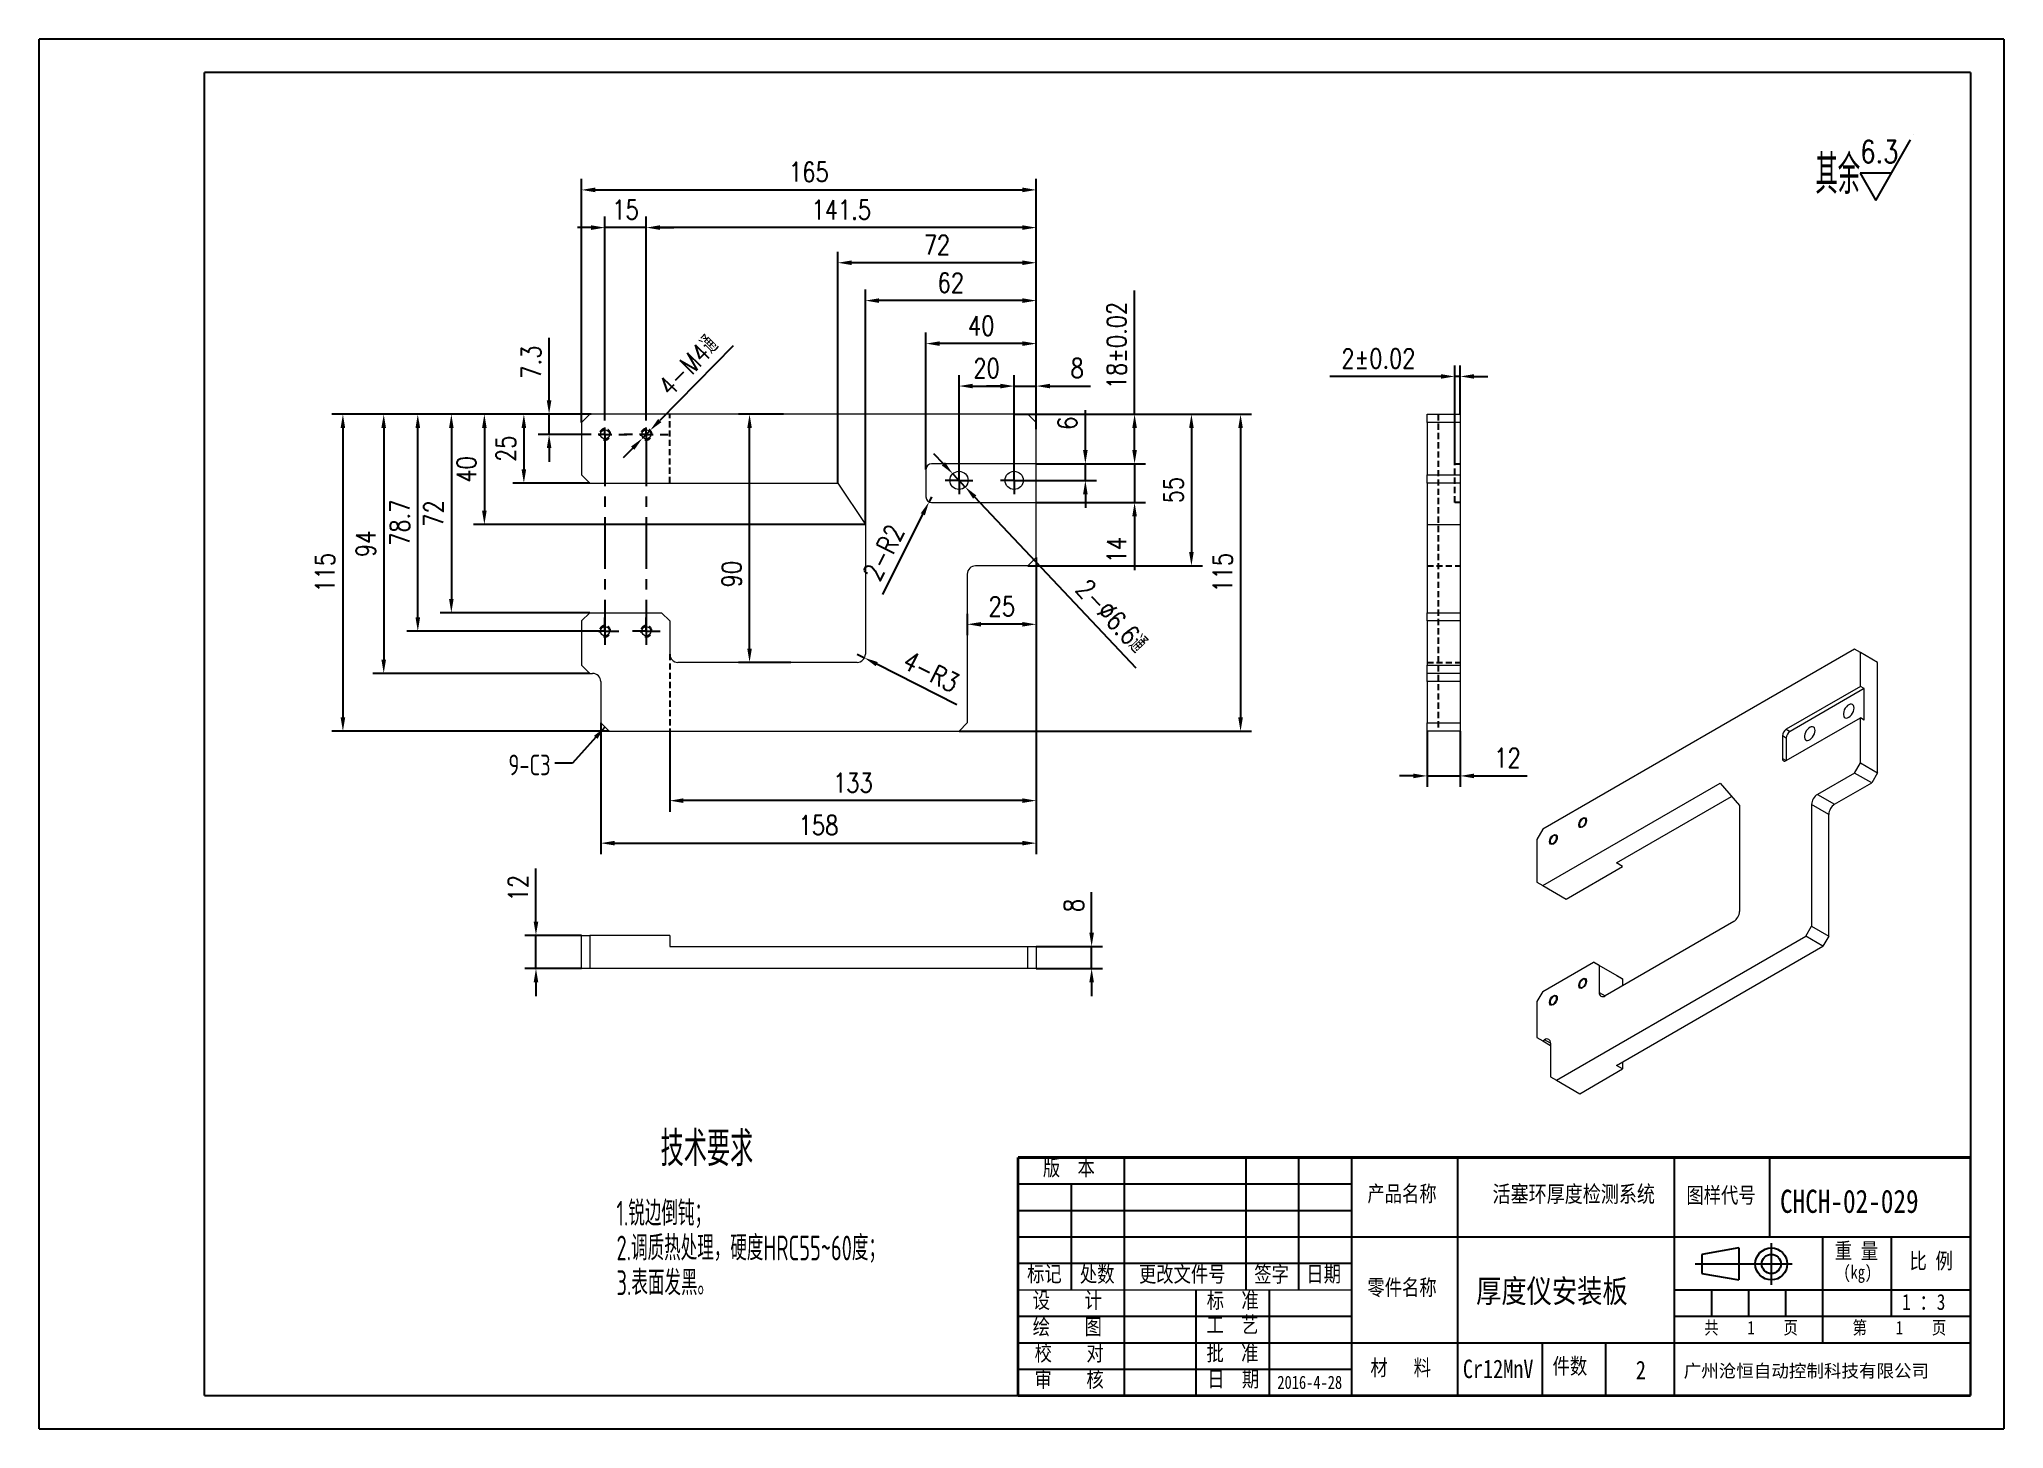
# Model space of a CAD drawing. Header units: millimetres. Extents: x 3708 to 4421, y 118 to 622.
import ezdxf
from ezdxf.enums import TextEntityAlignment as Align

# ---------------------------------------------------------------- set-up
doc = ezdxf.new("R2010")
doc.units = ezdxf.units.MM
doc.header["$LTSCALE"] = 15
doc.linetypes.add('CENTER', pattern=[2, 1.25, -0.25, 0.25, -0.25])
doc.linetypes.add('DASHED', pattern=[0.75, 0.5, -0.25])
for name, color, linetype, lineweight in [('1轮廓实线层', 7, 'Continuous', 35), ('2细线层', 4, 'Continuous', 25), ('3中心线层', 1, 'CENTER', 25), ('4虚线层', 6, 'DASHED', 25), ('6文字层', 3, 'Continuous', 25), ('8符号标注层', 31, 'Continuous', 25), ('粗实线', 7, 'Continuous', 40), ('细实线', 9, 'Continuous', 20)]:
    doc.layers.add(name, color=color, linetype=linetype, lineweight=lineweight)
doc.layers.add('图框', color=7, linetype='Continuous')
doc.layers.add('图框层', color=7, linetype='Continuous')
doc.styles.add('PC_TEXTSTYLE', font='isocp.shx', dxfattribs={"width": 0.8, "bigfont": 'hzfs.shx'})
doc.styles.add('TH_GBDIM', font='romans.shx', dxfattribs={"width": 0.8, "bigfont": 'gbcbig.shx'})
doc.styles.add('华文行楷', font='STXINGKA.TTF')
doc.styles.add('样式 1', font='', dxfattribs={"width": 0.8})
doc.styles.get('样式 1').set_extended_font_data('SimSun')
doc.dimstyles.new('TH_GBDIM', dxfattribs={"dimscale": 2, "dimtxt": 3.5, "dimasz": 2.5, "dimexe": 2, "dimexo": 0, "dimgap": 1.5, "dimtad": 1, "dimdec": 1, "dimdsep": 46, "dimtxsty": 'TH_GBDIM', "dimcen": 2.5, "dimclrd": 130, "dimclre": 130, "dimclrt": 3, "dimadec": 0, "dimazin": 0, "dimtfac": 0.714286, "dimtdec": 1, "dimtmove": 0, "dimatfit": 3, "dimfxl": 1, "dimtzin": 0, "dimlwd": -1, "dimlwe": -1, "dimarcsym": 0})

msp = doc.modelspace()

# ---------------------------------------------------------------- texts
at = {"layer": '2细线层', "insert": (3878.45, 362.14), "char_height": 7.5, "attachment_point": 1, "style": 'PC_TEXTSTYLE'}
msp.add_mtext_dynamic_manual_height_columns('9-C3', width=32.5684, gutter_width=25, heights=[0], dxfattribs=at)
at = {"layer": '6文字层', "style": 'PC_TEXTSTYLE', "width": 0.667}
msp.add_text('技术要求', height=12.6, dxfattribs=at).set_placement((3950.47, 225.46), align=Align.TOP_CENTER)
for s, p in [('1.锐边倒钝；', (3917.67, 200.26)), ('2.调质热处理，硬度HRC55~60度；', (3917.67, 187.66)), ('3.表面发黑。', (3917.67, 175.06))]:
    msp.add_text(s, height=9, dxfattribs=at).set_placement(p, align=Align.TOP_LEFT)
at = {"layer": '6文字层', "style": '华文行楷'}
msp.add_text('广州沧恒自动控制科技有限公司', height=4.6635, dxfattribs=at).set_placement((4304.9, 136.25))
at = {"layer": '8符号标注层', "color": 3, "attachment_point": 1, "style": 'PC_TEXTSTYLE'}
for s, insert, char_height, width in [('\\Fromans.shx,gbcbig.shx;\\W0.8000000000;\\T1.0000000000;\\o\\l6.3', (4369, 584.87), 8.064, 20.5824), ('\\Fromans.shx,gbcbig.shx;\\W0.8000000000;\\T1.0000000000;\\o\\l其余', (4352.67, 579.62), 14.112, 26.7298)]:
    msp.add_mtext(s, dxfattribs=dict(at, insert=insert, char_height=char_height, width=width))
at = {"layer": '细实线', "attachment_point": 1, "style": '样式 1'}
for s, insert, char_height, width in [('版  本', (4072.38, 215.18), 5.76, 63.4606), ('{\\C9;产品名称}', (4190.13, 205.76), 5.76, 63.4606), ('\\pi12.764;{\\C6;活塞环厚度检测系统}', (4222.78, 205.76), 6, 78.72), ('图样代号', (4305.88, 205.2), 5.76, 63.4606), ('{\\C6;CHCH-02-029}', (4339.86, 204.3), 8.4, 72.96), ('重 量', (4359.73, 185.03), 5.76, 63.4606), ('比 例', (4386.85, 181.37), 5.76, 63.4606), ('标记', (4066.64, 176.67), 5.76, 63.4606), ('处数', (4085.81, 176.56), 5.76, 63.4606), ('更改文件号', (4107.24, 176.56), 5.76, 63.4606), ('签字', (4149.08, 176.53), 5.76, 63.4606), ('日期', (4168, 176.65), 5.76, 63.4606), ('零件名称', (4190.13, 171.74), 5.76, 63.4606), ('\\pi21.216;{\\C6;厚度仪安装板}', (4208.36, 171.74), 8.4, 78.72), (' (kg)', (4360.23, 176.84), 4.8, 63.4606), ('设    计', (4068.69, 167.07), 5.76, 63.4606), ('标  准', (4131.84, 167.07), 5.76, 63.4606), ('1 ：3', (4384.16, 166.47), 5.76, 63.4606), ('绘    图    ', (4068.69, 157.47), 5.76, 63.4606), ('工  艺', (4131.74, 158.21), 5.76, 63.4606), ('共    1    页', (4312.35, 156.68), 4.8, 63.4606), ('第    1    页', (4366.18, 156.68), 4.8, 63.4606), ('校    对', (4069.37, 147.98), 5.76, 63.4606), ('批  准', (4131.74, 147.98), 5.76, 63.4606), ('材   料', (4191.23, 142.67), 5.76, 63.4606), ('{\\C6; Cr12MnV}', (4221.12, 142.67), 6.72, 30.72), ('件数', (4257.33, 143.21), 5.76, 63.4606), ('审    核', (4069.37, 138.43), 5.76, 63.4606), ('日  期', (4132.04, 138.54), 5.76, 63.4606), ('\\pi2.9413;{\\C6;2016-4-28}', (4154.52, 136.83), 4.8, 29.8612), ('\\pi11.002;{\\C6;2}', (4276.54, 142.25), 6.72, 24.96)]:
    msp.add_mtext(s, dxfattribs=dict(at, insert=insert, char_height=char_height, width=width))

# ---------------------------------------------------------------- blocks, each defined once
blk = doc.blocks.new('SW_CENTERMARKSYMBOL_4')
at = {"layer": '图框', "color": 0, "ltscale": 5}
for p, q in [((-2.5, 0), (-5, 0)), ((0, 0), (-2.5, 0)), ((0, 2.5), (0, 5)), ((0, 0), (0, 2.5)), ((0, 0), (0, -2.5)), ((0, 0), (2.5, 0)), ((2.5, 0), (5, 0)), ((0, -2.5), (0, -5))]:
    blk.add_line(p, q, dxfattribs=at)
blk = doc.blocks.new('SW_CENTERMARKSYMBOL_5')
at = {"layer": '图框', "color": 0, "ltscale": 5}
for p, q in [((-2.5, 0), (-5, 0)), ((0, 0), (-2.5, 0)), ((0, 2.5), (0, 5)), ((0, 0), (0, 2.5)), ((0, 0), (0, -2.5)), ((0, 0), (2.5, 0)), ((2.5, 0), (5, 0)), ((0, -2.5), (0, -5))]:
    blk.add_line(p, q, dxfattribs=at)
blk = doc.blocks.new('SW_CENTERMARKSYMBOL_6')
at = {"layer": '图框', "color": 0, "ltscale": 5}
for p, q in [((-2.5, 0), (-5, 0)), ((0, 0), (-2.5, 0)), ((0, 2.5), (0, 5)), ((0, 0), (0, 2.5)), ((0, 0), (0, -2.5)), ((0, 0), (2.5, 0)), ((2.5, 0), (5, 0)), ((0, -2.5), (0, -5))]:
    blk.add_line(p, q, dxfattribs=at)
blk = doc.blocks.new('SW_CENTERMARKSYMBOL_7')
at = {"layer": '图框', "color": 0, "ltscale": 5}
for p, q in [((-2.5, 0), (-5, 0)), ((0, 0), (-2.5, 0)), ((0, 2.5), (0, 5)), ((0, 0), (0, 2.5)), ((0, 0), (0, -2.5)), ((0, 0), (2.5, 0)), ((2.5, 0), (5, 0)), ((0, -2.5), (0, -5))]:
    blk.add_line(p, q, dxfattribs=at)
blk = doc.blocks.new('SW_CENTERMARKSYMBOL_8')
at = {"layer": '图框', "color": 0, "ltscale": 5}
for p, q in [((0, 5), (0, 8)), ((-5, 0), (-8, 0)), ((0, 0), (-2.5, 0)), ((0, 0), (0, 2.5)), ((0, 0), (0, -2.5)), ((0, 0), (2.5, 0)), ((5, 0), (8, 0)), ((0, -5), (0, -8))]:
    blk.add_line(p, q, dxfattribs=at)
blk = doc.blocks.new('SW_CENTERMARKSYMBOL_9')
at = {"layer": '图框', "color": 0, "ltscale": 5}
for p, q in [((0, 5), (0, 8)), ((-5, 0), (-8, 0)), ((0, 0), (-2.5, 0)), ((0, 0), (0, 2.5)), ((0, 0), (0, -2.5)), ((0, 0), (2.5, 0)), ((5, 0), (8, 0)), ((0, -5), (0, -8))]:
    blk.add_line(p, q, dxfattribs=at)
blk = doc.blocks.new('*D9')
at = {"layer": '2细线层', "color": 130, "transparency": 16777216}
for p, q in [((4061.96, 466.6), (4061.96, 499.82)), ((4069.96, 482.6), (4069.96, 499.82)), ((4056.96, 495.82), (4051.96, 495.82)), ((4061.96, 495.82), (4069.96, 495.82)), ((4074.96, 495.82), (4089.69, 495.82))]:
    blk.add_line(p, q, dxfattribs=at)
for points in [[(4056.96, 496.65), (4056.96, 494.99), (4061.96, 495.82)], [(4074.96, 496.65), (4074.96, 494.99), (4069.96, 495.82)]]:
    blk.add_solid(points, dxfattribs=at)
at = {"layer": 'Defpoints', "color": 0, "transparency": 16777216}
for p in [(4061.96, 495.82), (4069.96, 482.6), (4061.96, 466.6)]:
    blk.add_point(p, dxfattribs=at)
at = {"layer": '2细线层', "color": 3, "transparency": 16777216, "insert": (4084.83, 502.32), "char_height": 7, "attachment_point": 5, "style": 'TH_GBDIM'}
blk.add_mtext('8', dxfattribs=at)
blk = doc.blocks.new('*D10')
at = {"layer": '2细线层', "color": 130, "transparency": 16777216}
for p, q in [((4041.96, 465.35), (4041.96, 499.82)), ((4061.96, 466.6), (4061.96, 499.82)), ((4046.96, 495.82), (4056.96, 495.82))]:
    blk.add_line(p, q, dxfattribs=at)
for points in [[(4046.96, 496.65), (4046.96, 494.99), (4041.96, 495.82)], [(4056.96, 496.65), (4056.96, 494.99), (4061.96, 495.82)]]:
    blk.add_solid(points, dxfattribs=at)
at = {"layer": 'Defpoints', "color": 0, "transparency": 16777216}
for p in [(4061.96, 495.82), (4041.96, 465.35), (4061.96, 466.6)]:
    blk.add_point(p, dxfattribs=at)
at = {"layer": '2细线层', "color": 3, "transparency": 16777216, "insert": (4051.96, 502.32), "char_height": 7, "attachment_point": 5, "style": 'TH_GBDIM'}
blk.add_mtext('20', dxfattribs=at)
blk = doc.blocks.new('*D11')
at = {"layer": '2细线层', "color": 130, "transparency": 16777216}
for p, q in [((4029.96, 465.6), (4029.96, 515.22)), ((4069.96, 482.6), (4069.96, 515.22)), ((4064.96, 511.22), (4034.96, 511.22))]:
    blk.add_line(p, q, dxfattribs=at)
for points in [[(4034.96, 512.05), (4034.96, 510.39), (4029.96, 511.22)], [(4064.96, 512.05), (4064.96, 510.39), (4069.96, 511.22)]]:
    blk.add_solid(points, dxfattribs=at)
at = {"layer": 'Defpoints', "color": 0, "transparency": 16777216}
for p in [(4029.96, 511.22), (4069.96, 482.6), (4029.96, 465.6)]:
    blk.add_point(p, dxfattribs=at)
at = {"layer": '2细线层', "color": 3, "transparency": 16777216, "insert": (4049.96, 517.72), "char_height": 7, "attachment_point": 5, "style": 'TH_GBDIM'}
blk.add_mtext('40', dxfattribs=at)
blk = doc.blocks.new('*D12')
at = {"layer": '2细线层', "color": 130, "transparency": 16777216}
for p, q in [((4105.66, 485.6), (4105.66, 530.47)), ((4066.96, 485.6), (4109.66, 485.6)), ((4105.66, 472.6), (4105.66, 480.6)), ((4069.96, 467.6), (4109.66, 467.6))]:
    blk.add_line(p, q, dxfattribs=at)
for points in [[(4104.82, 480.6), (4106.49, 480.6), (4105.66, 485.6)], [(4104.82, 472.6), (4106.49, 472.6), (4105.66, 467.6)]]:
    blk.add_solid(points, dxfattribs=at)
at = {"layer": 'Defpoints', "color": 0, "transparency": 16777216}
for p in [(4066.96, 485.6), (4069.96, 467.6), (4105.66, 467.6)]:
    blk.add_point(p, dxfattribs=at)
at = {"layer": '2细线层', "color": 3, "transparency": 16777216, "insert": (4099.16, 510.54), "char_height": 7, "attachment_point": 5, "rotation": 90, "style": 'TH_GBDIM'}
blk.add_mtext('18%%P0.02', dxfattribs=at)
blk = doc.blocks.new('*D13')
at = {"layer": '2细线层', "color": 130, "transparency": 16777216}
for p, q in [((4105.66, 472.6), (4105.66, 477.6)), ((4069.96, 467.6), (4109.66, 467.6)), ((4105.66, 467.6), (4105.66, 453.6)), ((4069.96, 453.6), (4109.66, 453.6)), ((4105.66, 448.6), (4105.66, 429.07))]:
    blk.add_line(p, q, dxfattribs=at)
for points in [[(4104.82, 472.6), (4106.49, 472.6), (4105.66, 467.6)], [(4104.82, 448.6), (4106.49, 448.6), (4105.66, 453.6)]]:
    blk.add_solid(points, dxfattribs=at)
at = {"layer": 'Defpoints', "color": 0, "transparency": 16777216}
for p in [(4069.96, 467.6), (4069.96, 453.6), (4105.66, 453.6)]:
    blk.add_point(p, dxfattribs=at)
at = {"layer": '2细线层', "color": 3, "transparency": 16777216, "insert": (4099.16, 436.34), "char_height": 7, "attachment_point": 5, "rotation": 90, "style": 'TH_GBDIM'}
blk.add_mtext('14', dxfattribs=at)
blk = doc.blocks.new('*D14')
at = {"layer": '2细线层', "color": 130, "transparency": 16777216}
for p, q in [((4087.79, 472.6), (4087.79, 487.07)), ((4069.96, 467.6), (4091.79, 467.6)), ((4087.79, 461.6), (4087.79, 467.6)), ((4066.96, 461.6), (4091.79, 461.6)), ((4087.79, 456.6), (4087.79, 451.6))]:
    blk.add_line(p, q, dxfattribs=at)
for points in [[(4086.96, 472.6), (4088.62, 472.6), (4087.79, 467.6)], [(4086.96, 456.6), (4088.62, 456.6), (4087.79, 461.6)]]:
    blk.add_solid(points, dxfattribs=at)
at = {"layer": 'Defpoints', "color": 0, "transparency": 16777216}
for p in [(4069.96, 467.6), (4066.96, 461.6), (4087.79, 461.6)]:
    blk.add_point(p, dxfattribs=at)
at = {"layer": '2细线层', "color": 3, "transparency": 16777216, "insert": (4081.29, 482.34), "char_height": 7, "attachment_point": 5, "rotation": 90, "style": 'TH_GBDIM'}
blk.add_mtext('6', dxfattribs=at)
blk = doc.blocks.new('*D15')
at = {"layer": '2细线层', "color": 130, "transparency": 16777216}
for p, q in [((4066.96, 485.6), (4130.28, 485.6)), ((4126.28, 480.6), (4126.28, 435.6)), ((4066.96, 430.6), (4130.28, 430.6))]:
    blk.add_line(p, q, dxfattribs=at)
for points in [[(4125.45, 480.6), (4127.11, 480.6), (4126.28, 485.6)], [(4125.45, 435.6), (4127.11, 435.6), (4126.28, 430.6)]]:
    blk.add_solid(points, dxfattribs=at)
at = {"layer": 'Defpoints', "color": 0, "transparency": 16777216}
for p in [(4066.96, 485.6), (4066.96, 430.6), (4126.28, 430.6)]:
    blk.add_point(p, dxfattribs=at)
at = {"layer": '2细线层', "color": 3, "transparency": 16777216, "insert": (4119.78, 458.1), "char_height": 7, "attachment_point": 5, "rotation": 90, "style": 'TH_GBDIM'}
blk.add_mtext('55', dxfattribs=at)
blk = doc.blocks.new('*D16')
at = {"layer": '2细线层', "color": 130, "transparency": 16777216}
for p, q in [((4061.96, 485.6), (4148.11, 485.6)), ((4144.11, 480.6), (4144.11, 375.6)), ((4041.96, 370.6), (4148.11, 370.6))]:
    blk.add_line(p, q, dxfattribs=at)
for points in [[(4143.28, 480.6), (4144.94, 480.6), (4144.11, 485.6)], [(4143.28, 375.6), (4144.94, 375.6), (4144.11, 370.6)]]:
    blk.add_solid(points, dxfattribs=at)
at = {"layer": 'Defpoints', "color": 0, "transparency": 16777216}
for p in [(4061.96, 485.6), (4041.96, 370.6), (4144.11, 370.6)]:
    blk.add_point(p, dxfattribs=at)
at = {"layer": '2细线层', "color": 3, "transparency": 16777216, "insert": (4137.61, 428.1), "char_height": 7, "attachment_point": 5, "rotation": 90, "style": 'TH_GBDIM'}
blk.add_mtext('115', dxfattribs=at)
blk = doc.blocks.new('*D17')
at = {"layer": '2细线层', "color": 130, "transparency": 16777216}
for p, q in [((4007.96, 445.6), (4007.96, 530.82)), ((4069.96, 480.18), (4069.96, 530.82)), ((4064.96, 526.82), (4012.96, 526.82))]:
    blk.add_line(p, q, dxfattribs=at)
for points in [[(4012.96, 527.65), (4012.96, 525.98), (4007.96, 526.82)], [(4064.96, 527.65), (4064.96, 525.98), (4069.96, 526.82)]]:
    blk.add_solid(points, dxfattribs=at)
at = {"layer": 'Defpoints', "color": 0, "transparency": 16777216}
for p in [(4007.96, 526.82), (4069.96, 480.18), (4007.96, 445.6)]:
    blk.add_point(p, dxfattribs=at)
at = {"layer": '2细线层', "color": 3, "transparency": 16777216, "insert": (4038.96, 533.32), "char_height": 7, "attachment_point": 5, "style": 'TH_GBDIM'}
blk.add_mtext('62', dxfattribs=at)
blk = doc.blocks.new('*D18')
at = {"layer": '2细线层', "color": 130, "transparency": 16777216}
for p, q in [((4069.96, 433.6), (4069.96, 405.4)), ((4044.96, 413.21), (4044.96, 405.4)), ((4064.96, 409.4), (4049.96, 409.4))]:
    blk.add_line(p, q, dxfattribs=at)
for points in [[(4049.96, 410.23), (4049.96, 408.57), (4044.96, 409.4)], [(4064.96, 410.23), (4064.96, 408.57), (4069.96, 409.4)]]:
    blk.add_solid(points, dxfattribs=at)
at = {"layer": 'Defpoints', "color": 0, "transparency": 16777216}
for p in [(4069.96, 433.6), (4044.96, 413.21), (4044.96, 409.4)]:
    blk.add_point(p, dxfattribs=at)
at = {"layer": '2细线层', "color": 3, "transparency": 16777216, "insert": (4057.46, 415.9), "char_height": 7, "attachment_point": 5, "style": 'TH_GBDIM'}
blk.add_mtext('25', dxfattribs=at)
blk = doc.blocks.new('*D19')
at = {"layer": '2细线层', "color": 130, "transparency": 16777216}
for p, q in [((3997.96, 460.6), (3997.96, 544.55)), ((4069.96, 482.6), (4069.96, 544.55)), ((4064.96, 540.55), (4002.96, 540.55))]:
    blk.add_line(p, q, dxfattribs=at)
for points in [[(4002.96, 541.39), (4002.96, 539.72), (3997.96, 540.55)], [(4064.96, 541.39), (4064.96, 539.72), (4069.96, 540.55)]]:
    blk.add_solid(points, dxfattribs=at)
at = {"layer": 'Defpoints', "color": 0, "transparency": 16777216}
for p in [(3997.96, 540.55), (4069.96, 482.6), (3997.96, 460.6)]:
    blk.add_point(p, dxfattribs=at)
at = {"layer": '2细线层', "color": 3, "transparency": 16777216, "insert": (4033.96, 547.05), "char_height": 7, "attachment_point": 5, "style": 'TH_GBDIM'}
blk.add_mtext('72', dxfattribs=at)
blk = doc.blocks.new('*D20')
at = {"layer": '2细线层', "color": 130, "transparency": 16777216}
for p, q in [((3928.46, 485.6), (3928.46, 557.3)), ((4069.96, 482.6), (4069.96, 557.3)), ((4064.96, 553.3), (3933.46, 553.3))]:
    blk.add_line(p, q, dxfattribs=at)
for points in [[(3933.46, 554.14), (3933.46, 552.47), (3928.46, 553.3)], [(4064.96, 554.14), (4064.96, 552.47), (4069.96, 553.3)]]:
    blk.add_solid(points, dxfattribs=at)
at = {"layer": 'Defpoints', "color": 0, "transparency": 16777216}
for p in [(3928.46, 553.3), (3928.46, 485.6), (4069.96, 482.6)]:
    blk.add_point(p, dxfattribs=at)
at = {"layer": '2细线层', "color": 3, "transparency": 16777216, "insert": (3999.21, 559.8), "char_height": 7, "attachment_point": 5, "style": 'TH_GBDIM'}
blk.add_mtext('141.5', dxfattribs=at)
blk = doc.blocks.new('*D21')
at = {"layer": '2细线层', "color": 130, "transparency": 16777216}
for p, q in [((3913.46, 486.3), (3913.46, 557.3)), ((3928.46, 484.8), (3928.46, 557.3)), ((3908.46, 553.3), (3903.46, 553.3)), ((3928.46, 553.3), (3913.46, 553.3)), ((3933.46, 553.3), (3938.46, 553.3))]:
    blk.add_line(p, q, dxfattribs=at)
for points in [[(3908.46, 554.14), (3908.46, 552.47), (3913.46, 553.3)], [(3933.46, 554.14), (3933.46, 552.47), (3928.46, 553.3)]]:
    blk.add_solid(points, dxfattribs=at)
at = {"layer": 'Defpoints', "color": 0, "transparency": 16777216}
for p in [(3913.46, 553.3), (3913.46, 486.3), (3928.46, 484.8)]:
    blk.add_point(p, dxfattribs=at)
at = {"layer": '2细线层', "color": 3, "transparency": 16777216, "insert": (3920.96, 559.8), "char_height": 7, "attachment_point": 5, "style": 'TH_GBDIM'}
blk.add_mtext('15', dxfattribs=at)
blk = doc.blocks.new('*D22')
at = {"layer": '2细线层', "color": 130, "transparency": 16777216}
for p, q in [((3904.96, 482.6), (3904.96, 570.98)), ((4069.96, 482.6), (4069.96, 570.98)), ((3909.96, 566.98), (4064.96, 566.98))]:
    blk.add_line(p, q, dxfattribs=at)
for points in [[(3909.96, 567.82), (3909.96, 566.15), (3904.96, 566.98)], [(4064.96, 567.82), (4064.96, 566.15), (4069.96, 566.98)]]:
    blk.add_solid(points, dxfattribs=at)
at = {"layer": 'Defpoints', "color": 0, "transparency": 16777216}
for p in [(4069.96, 566.98), (3904.96, 482.6), (4069.96, 482.6)]:
    blk.add_point(p, dxfattribs=at)
at = {"layer": '2细线层', "color": 3, "transparency": 16777216, "insert": (3987.46, 573.48), "char_height": 7, "attachment_point": 5, "style": 'TH_GBDIM'}
blk.add_mtext('165', dxfattribs=at)
blk = doc.blocks.new('*D23')
at = {"layer": '2细线层', "color": 130, "transparency": 16777216}
for p, q in [((3893.21, 490.6), (3893.21, 513.34)), ((3907.96, 485.6), (3889.21, 485.6)), ((3893.21, 478.3), (3893.21, 485.6)), ((3905.46, 478.3), (3889.21, 478.3)), ((3893.21, 473.3), (3893.21, 468.3))]:
    blk.add_line(p, q, dxfattribs=at)
for points in [[(3892.38, 490.6), (3894.04, 490.6), (3893.21, 485.6)], [(3892.38, 473.3), (3894.04, 473.3), (3893.21, 478.3)]]:
    blk.add_solid(points, dxfattribs=at)
at = {"layer": 'Defpoints', "color": 0, "transparency": 16777216}
for p in [(3907.96, 485.6), (3893.21, 478.3), (3905.46, 478.3)]:
    blk.add_point(p, dxfattribs=at)
at = {"layer": '2细线层', "color": 3, "transparency": 16777216, "insert": (3886.71, 504.47), "char_height": 7, "attachment_point": 5, "rotation": 90, "style": 'TH_GBDIM'}
blk.add_mtext('7.3', dxfattribs=at)
blk = doc.blocks.new('*D24')
at = {"layer": '2细线层', "color": 130, "transparency": 16777216}
for p, q in [((3907.96, 485.6), (3880.05, 485.6)), ((3884.05, 480.6), (3884.05, 465.6)), ((3907.96, 460.6), (3880.05, 460.6))]:
    blk.add_line(p, q, dxfattribs=at)
for points in [[(3883.21, 480.6), (3884.88, 480.6), (3884.05, 485.6)], [(3883.21, 465.6), (3884.88, 465.6), (3884.05, 460.6)]]:
    blk.add_solid(points, dxfattribs=at)
at = {"layer": 'Defpoints', "color": 0, "transparency": 16777216}
for p in [(3907.96, 485.6), (3884.05, 460.6), (3907.96, 460.6)]:
    blk.add_point(p, dxfattribs=at)
at = {"layer": '2细线层', "color": 3, "transparency": 16777216, "insert": (3877.55, 473.1), "char_height": 7, "attachment_point": 5, "rotation": 90, "style": 'TH_GBDIM'}
blk.add_mtext('25', dxfattribs=at)
blk = doc.blocks.new('*D6')
at = {"layer": '2细线层', "color": 130, "transparency": 16777216}
for p, q in [((3907.96, 485.6), (3865.72, 485.6)), ((3869.72, 480.6), (3869.72, 450.6)), ((4007.96, 445.6), (3865.72, 445.6))]:
    blk.add_line(p, q, dxfattribs=at)
for points in [[(3868.89, 480.6), (3870.55, 480.6), (3869.72, 485.6)], [(3868.89, 450.6), (3870.55, 450.6), (3869.72, 445.6)]]:
    blk.add_solid(points, dxfattribs=at)
at = {"layer": 'Defpoints', "color": 0, "transparency": 16777216}
for p in [(3907.96, 485.6), (3869.72, 445.6), (4007.96, 445.6)]:
    blk.add_point(p, dxfattribs=at)
at = {"layer": '2细线层', "color": 3, "transparency": 16777216, "insert": (3863.22, 465.6), "char_height": 7, "attachment_point": 5, "rotation": 90, "style": 'TH_GBDIM'}
blk.add_mtext('40', dxfattribs=at)
blk = doc.blocks.new('*D25')
at = {"layer": '2细线层', "color": 130, "transparency": 16777216}
for p, q in [((3907.96, 485.6), (3853.74, 485.6)), ((3857.74, 480.6), (3857.74, 418.6)), ((3907.96, 413.6), (3853.74, 413.6))]:
    blk.add_line(p, q, dxfattribs=at)
for points in [[(3856.9, 480.6), (3858.57, 480.6), (3857.74, 485.6)], [(3856.9, 418.6), (3858.57, 418.6), (3857.74, 413.6)]]:
    blk.add_solid(points, dxfattribs=at)
at = {"layer": 'Defpoints', "color": 0, "transparency": 16777216}
for p in [(3907.96, 485.6), (3857.74, 413.6), (3907.96, 413.6)]:
    blk.add_point(p, dxfattribs=at)
at = {"layer": '2细线层', "color": 3, "transparency": 16777216, "insert": (3851.24, 449.6), "char_height": 7, "attachment_point": 5, "rotation": 90, "style": 'TH_GBDIM'}
blk.add_mtext('72', dxfattribs=at)
blk = doc.blocks.new('*D26')
at = {"layer": '2细线层', "color": 130, "transparency": 16777216}
for p, q in [((3907.96, 485.6), (3829.2, 485.6)), ((3833.2, 480.6), (3833.2, 396.6)), ((3907.96, 391.6), (3829.2, 391.6))]:
    blk.add_line(p, q, dxfattribs=at)
for points in [[(3832.36, 480.6), (3834.03, 480.6), (3833.2, 485.6)], [(3832.36, 396.6), (3834.03, 396.6), (3833.2, 391.6)]]:
    blk.add_solid(points, dxfattribs=at)
at = {"layer": 'Defpoints', "color": 0, "transparency": 16777216}
for p in [(3907.96, 485.6), (3833.2, 391.6), (3907.96, 391.6)]:
    blk.add_point(p, dxfattribs=at)
at = {"layer": '2细线层', "color": 3, "transparency": 16777216, "insert": (3826.7, 438.6), "char_height": 7, "attachment_point": 5, "rotation": 90, "style": 'TH_GBDIM'}
blk.add_mtext('94', dxfattribs=at)
blk = doc.blocks.new('*D27')
at = {"layer": '2细线层', "color": 130, "transparency": 16777216}
for p, q in [((3907.96, 485.6), (3814.39, 485.6)), ((3818.39, 480.6), (3818.39, 375.6)), ((3914.96, 370.6), (3814.39, 370.6))]:
    blk.add_line(p, q, dxfattribs=at)
for points in [[(3817.56, 480.6), (3819.22, 480.6), (3818.39, 485.6)], [(3817.56, 375.6), (3819.22, 375.6), (3818.39, 370.6)]]:
    blk.add_solid(points, dxfattribs=at)
at = {"layer": 'Defpoints', "color": 0, "transparency": 16777216}
for p in [(3907.96, 485.6), (3818.39, 370.6), (3914.96, 370.6)]:
    blk.add_point(p, dxfattribs=at)
at = {"layer": '2细线层', "color": 3, "transparency": 16777216, "insert": (3811.89, 428.1), "char_height": 7, "attachment_point": 5, "rotation": 90, "style": 'TH_GBDIM'}
blk.add_mtext('115', dxfattribs=at)
blk = doc.blocks.new('*D28')
at = {"layer": '2细线层', "color": 130, "transparency": 16777216}
for p, q in [((3978.32, 485.6), (3961.95, 485.6)), ((3965.95, 400.6), (3965.95, 480.6)), ((3980.91, 395.6), (3961.95, 395.6))]:
    blk.add_line(p, q, dxfattribs=at)
for points in [[(3965.12, 480.6), (3966.78, 480.6), (3965.95, 485.6)], [(3965.12, 400.6), (3966.78, 400.6), (3965.95, 395.6)]]:
    blk.add_solid(points, dxfattribs=at)
at = {"layer": 'Defpoints', "color": 0, "transparency": 16777216}
for p in [(3965.95, 485.6), (3978.32, 485.6), (3980.91, 395.6)]:
    blk.add_point(p, dxfattribs=at)
at = {"layer": '2细线层', "color": 3, "transparency": 16777216, "insert": (3959.45, 427.57), "char_height": 7, "attachment_point": 5, "rotation": 90, "style": 'TH_GBDIM'}
blk.add_mtext('90', dxfattribs=at)
blk = doc.blocks.new('*D29')
at = {"layer": '2细线层', "color": 130, "transparency": 16777216}
for p, q in [((4069.96, 433.6), (4069.96, 341.43)), ((3936.96, 370.6), (3936.96, 341.43)), ((4064.96, 345.43), (3941.96, 345.43))]:
    blk.add_line(p, q, dxfattribs=at)
for points in [[(3941.96, 346.27), (3941.96, 344.6), (3936.96, 345.43)], [(4064.96, 346.27), (4064.96, 344.6), (4069.96, 345.43)]]:
    blk.add_solid(points, dxfattribs=at)
at = {"layer": 'Defpoints', "color": 0, "transparency": 16777216}
for p in [(4069.96, 433.6), (3936.96, 370.6), (3936.96, 345.43)]:
    blk.add_point(p, dxfattribs=at)
at = {"layer": '2细线层', "color": 3, "transparency": 16777216, "insert": (4003.46, 351.93), "char_height": 7, "attachment_point": 5, "style": 'TH_GBDIM'}
blk.add_mtext('133', dxfattribs=at)
blk = doc.blocks.new('*D30')
at = {"layer": '2细线层', "color": 130, "transparency": 16777216}
for p, q in [((4069.96, 433.6), (4069.96, 326.01)), ((3911.96, 373.6), (3911.96, 326.01)), ((3916.96, 330.01), (4064.96, 330.01))]:
    blk.add_line(p, q, dxfattribs=at)
for points in [[(3916.96, 330.84), (3916.96, 329.18), (3911.96, 330.01)], [(4064.96, 330.84), (4064.96, 329.18), (4069.96, 330.01)]]:
    blk.add_solid(points, dxfattribs=at)
at = {"layer": 'Defpoints', "color": 0, "transparency": 16777216}
for p in [(4069.96, 433.6), (3911.96, 373.6), (4069.96, 330.01)]:
    blk.add_point(p, dxfattribs=at)
at = {"layer": '2细线层', "color": 3, "transparency": 16777216, "insert": (3990.96, 336.51), "char_height": 7, "attachment_point": 5, "style": 'TH_GBDIM'}
blk.add_mtext('158', dxfattribs=at)
blk = doc.blocks.new('*D31')
at = {"layer": '2细线层', "color": 130, "transparency": 16777216}
for p, q in [((3908.46, 485.6), (3841.56, 485.6)), ((3845.56, 411.9), (3845.56, 480.6)), ((3908.46, 406.9), (3841.56, 406.9))]:
    blk.add_line(p, q, dxfattribs=at)
for points in [[(3844.73, 480.6), (3846.4, 480.6), (3845.56, 485.6)], [(3844.73, 411.9), (3846.4, 411.9), (3845.56, 406.9)]]:
    blk.add_solid(points, dxfattribs=at)
at = {"layer": 'Defpoints', "color": 0, "transparency": 16777216}
for p in [(3845.56, 485.6), (3908.46, 485.6), (3908.46, 406.9)]:
    blk.add_point(p, dxfattribs=at)
at = {"layer": '2细线层', "color": 3, "transparency": 16777216, "insert": (3839.06, 446.25), "char_height": 7, "attachment_point": 5, "rotation": 90, "style": 'TH_GBDIM'}
blk.add_mtext('78.7', dxfattribs=at)
blk = doc.blocks.new('*D38')
at = {"layer": '2细线层', "color": 130, "transparency": 16777216}
for p, q in [((4004.96, 398.6), (4007.63, 397.24)), ((4041.13, 380.16), (4012.09, 394.97))]:
    blk.add_line(p, q, dxfattribs=at)
blk.add_solid([(4012.47, 395.71), (4011.71, 394.22), (4007.63, 397.24)], dxfattribs=at)
at = {"layer": 'Defpoints', "color": 0, "transparency": 16777216}
for p in [(4004.96, 398.6), (4007.63, 397.24)]:
    blk.add_point(p, dxfattribs=at)
at = {"layer": '2细线层', "color": 3, "transparency": 16777216, "insert": (4031.79, 392.22), "char_height": 7, "attachment_point": 5, "rotation": 332.97965, "style": 'TH_GBDIM'}
blk.add_mtext('4-R3', dxfattribs=at)
blk = doc.blocks.new('*D39')
at = {"layer": '2细线层', "color": 130, "transparency": 16777216}
for p, q in [((4014.25, 420.18), (4028.83, 449.34)), ((4031.96, 455.6), (4031.07, 453.81))]:
    blk.add_line(p, q, dxfattribs=at)
blk.add_solid([(4028.08, 449.71), (4029.57, 448.97), (4031.07, 453.81)], dxfattribs=at)
at = {"layer": 'Defpoints', "color": 0, "transparency": 16777216}
for p in [(4031.07, 453.81), (4031.96, 455.6)]:
    blk.add_point(p, dxfattribs=at)
at = {"layer": '2细线层', "color": 3, "transparency": 16777216, "insert": (4014.61, 435.43), "char_height": 7, "attachment_point": 5, "rotation": 63.42762, "style": 'TH_GBDIM'}
blk.add_mtext('2-R2', dxfattribs=at)
blk = doc.blocks.new('*D40')
at = {"layer": '2细线层', "color": 130, "transparency": 16777216}
for p, q in [((3959.99, 510.45), (3933.36, 483.3)), ((3927.06, 476.87), (3929.86, 479.73)), ((3923.56, 473.3), (3920.06, 469.73))]:
    blk.add_line(p, q, dxfattribs=at)
for points in [[(3932.77, 483.88), (3933.96, 482.72), (3929.86, 479.73)], [(3922.96, 473.89), (3924.15, 472.72), (3927.06, 476.87)]]:
    blk.add_solid(points, dxfattribs=at)
at = {"layer": 'Defpoints', "color": 0, "transparency": 16777216}
for p in [(3929.86, 479.73), (3927.06, 476.87)]:
    blk.add_point(p, dxfattribs=at)
at = {"layer": '2细线层', "color": 3, "transparency": 16777216, "insert": (3943.7, 503.29), "char_height": 7, "attachment_point": 5, "rotation": 45.56023, "style": 'TH_GBDIM'}
blk.add_mtext('4-M4通', dxfattribs=at)
blk = doc.blocks.new('*D41')
at = {"layer": '2细线层', "color": 130, "transparency": 16777216}
for p, q in [((4036.27, 467.64), (4032.84, 471.28)), ((4039.7, 464), (4044.22, 459.2)), ((4106.18, 393.49), (4047.65, 455.56))]:
    blk.add_line(p, q, dxfattribs=at)
for points in [[(4036.87, 468.21), (4035.66, 467.07), (4039.7, 464)], [(4048.26, 456.13), (4047.05, 454.99), (4044.22, 459.2)]]:
    blk.add_solid(points, dxfattribs=at)
at = {"layer": 'Defpoints', "color": 0, "transparency": 16777216}
for p in [(4039.7, 464), (4044.22, 459.2)]:
    blk.add_point(p, dxfattribs=at)
at = {"layer": '2细线层', "color": 3, "transparency": 16777216, "insert": (4097.37, 412.47), "char_height": 7, "attachment_point": 5, "rotation": 313.3146, "style": 'TH_GBDIM'}
blk.add_mtext('2-∅6.6通', dxfattribs=at)
blk = doc.blocks.new('*D34')
at = {"layer": '2细线层', "color": 130, "transparency": 16777216}
for p, q in [((3888.44, 301.56), (3888.44, 320.83)), ((3904.96, 296.56), (3884.44, 296.56)), ((3888.44, 284.56), (3888.44, 296.56)), ((3904.96, 284.56), (3884.44, 284.56)), ((3888.44, 279.56), (3888.44, 274.56))]:
    blk.add_line(p, q, dxfattribs=at)
for points in [[(3887.61, 301.56), (3889.28, 301.56), (3888.44, 296.56)], [(3887.61, 279.56), (3889.28, 279.56), (3888.44, 284.56)]]:
    blk.add_solid(points, dxfattribs=at)
at = {"layer": 'Defpoints', "color": 0, "transparency": 16777216}
for p in [(3888.44, 296.56), (3904.96, 296.56), (3904.96, 284.56)]:
    blk.add_point(p, dxfattribs=at)
at = {"layer": '2细线层', "color": 3, "transparency": 16777216, "insert": (3881.94, 313.69), "char_height": 7, "attachment_point": 5, "rotation": 90, "style": 'TH_GBDIM'}
blk.add_mtext('12', dxfattribs=at)
blk = doc.blocks.new('*D35')
at = {"layer": '2细线层', "color": 130, "transparency": 16777216}
for p, q in [((4216.81, 499.31), (4176.48, 499.31)), ((4221.81, 467.6), (4221.81, 503.31)), ((4223.81, 499.31), (4221.81, 499.31)), ((4223.81, 485.6), (4223.81, 503.31)), ((4228.81, 499.31), (4233.81, 499.31))]:
    blk.add_line(p, q, dxfattribs=at)
for points in [[(4216.81, 500.14), (4216.81, 498.48), (4221.81, 499.31)], [(4228.81, 500.14), (4228.81, 498.48), (4223.81, 499.31)]]:
    blk.add_solid(points, dxfattribs=at)
at = {"layer": 'Defpoints', "color": 0, "transparency": 16777216}
for p in [(4221.81, 499.31), (4223.81, 485.6), (4221.81, 467.6)]:
    blk.add_point(p, dxfattribs=at)
at = {"layer": '2细线层', "color": 3, "transparency": 16777216, "insert": (4194.14, 505.81), "char_height": 7, "attachment_point": 5, "style": 'TH_GBDIM'}
blk.add_mtext('2%%P0.02', dxfattribs=at)
blk = doc.blocks.new('*D36')
at = {"layer": '2细线层', "color": 130, "transparency": 16777216}
for p, q in [((4211.81, 370.6), (4211.81, 350.41)), ((4223.81, 370.6), (4223.81, 350.41)), ((4206.81, 354.41), (4201.81, 354.41)), ((4211.81, 354.41), (4223.81, 354.41)), ((4228.81, 354.41), (4248.08, 354.41))]:
    blk.add_line(p, q, dxfattribs=at)
for points in [[(4206.81, 355.24), (4206.81, 353.57), (4211.81, 354.41)], [(4228.81, 355.24), (4228.81, 353.57), (4223.81, 354.41)]]:
    blk.add_solid(points, dxfattribs=at)
at = {"layer": 'Defpoints', "color": 0, "transparency": 16777216}
for p in [(4211.81, 370.6), (4223.81, 370.6), (4223.81, 354.41)]:
    blk.add_point(p, dxfattribs=at)
at = {"layer": '2细线层', "color": 3, "transparency": 16777216, "insert": (4240.94, 360.91), "char_height": 7, "attachment_point": 5, "style": 'TH_GBDIM'}
blk.add_mtext('12', dxfattribs=at)
blk = doc.blocks.new('*D37')
at = {"layer": '2细线层', "color": 130, "transparency": 16777216}
for p, q in [((4090.07, 297.56), (4090.07, 312.29)), ((4069.96, 292.56), (4094.07, 292.56)), ((4090.07, 284.56), (4090.07, 292.56)), ((4069.96, 284.56), (4094.07, 284.56)), ((4090.07, 279.56), (4090.07, 274.56))]:
    blk.add_line(p, q, dxfattribs=at)
for points in [[(4089.24, 297.56), (4090.91, 297.56), (4090.07, 292.56)], [(4089.24, 279.56), (4090.91, 279.56), (4090.07, 284.56)]]:
    blk.add_solid(points, dxfattribs=at)
at = {"layer": 'Defpoints', "color": 0, "transparency": 16777216}
for p in [(4069.96, 292.56), (4090.07, 292.56), (4069.96, 284.56)]:
    blk.add_point(p, dxfattribs=at)
at = {"layer": '2细线层', "color": 3, "transparency": 16777216, "insert": (4083.57, 307.43), "char_height": 7, "attachment_point": 5, "rotation": 90, "style": 'TH_GBDIM'}
blk.add_mtext('8', dxfattribs=at)

# ---------------------------------------------------------------- dimensions: what is measured, and where the dimension line sits
at = {"layer": '2细线层'}
for base, p1, p2, picture, middle in [((4069.96, 566.98), (3904.96, 482.6), (4069.96, 482.6), '*D22', (3987.46, 573.48)), ((3913.46, 553.3), (3928.46, 484.8), (3913.46, 486.3), '*D21', (3920.96, 559.8)), ((3928.46, 553.3), (4069.96, 482.6), (3928.46, 485.6), '*D20', (3999.21, 559.8)), ((3997.96, 540.55), (4069.96, 482.6), (3997.96, 460.6), '*D19', (4033.96, 547.05)), ((4007.96, 526.82), (4069.96, 480.18), (4007.96, 445.6), '*D17', (4038.96, 533.32)), ((4029.96, 511.22), (4069.96, 482.6), (4029.96, 465.6), '*D11', (4049.96, 517.72)), ((4061.96, 495.82), (4041.96, 465.35), (4061.96, 466.6), '*D10', (4051.96, 502.32)), ((4069.96, 330.01), (3911.96, 373.6), (4069.96, 433.6), '*D30', (3990.96, 336.51)), ((3936.96, 345.43), (4069.96, 433.6), (3936.96, 370.6), '*D29', (4003.46, 351.93)), ((4044.96, 409.4), (4069.96, 433.6), (4044.96, 413.21), '*D18', (4057.46, 415.9)), ((4223.81, 354.41), (4211.81, 370.6), (4223.81, 370.6), '*D36', (4240.94, 360.91))]:
    dim = msp.add_linear_dim(base=base, p1=p1, p2=p2, dimstyle='TH_GBDIM', dxfattribs=at)
    dim.commit()
    dim.dimension.update_dxf_attribs({"geometry": picture, "text_midpoint": middle})
dim = msp.add_linear_dim(base=(4105.66, 467.6), p1=(4066.96, 485.6), p2=(4069.96, 467.6), angle=90, text='<>%%P0.02', dimstyle='TH_GBDIM', dxfattribs=at)
dim.commit()
dim.dimension.update_dxf_attribs({"geometry": '*D12', "text_midpoint": (4105.66, 510.54), "dimtype": 128})
for base, p1, p2, picture, middle in [((3893.21, 478.3), (3907.96, 485.6), (3905.46, 478.3), '*D23', (3893.21, 504.47)), ((3965.95, 485.6), (3980.91, 395.6), (3978.32, 485.6), '*D28', (3965.95, 427.57)), ((4087.79, 461.6), (4069.96, 467.6), (4066.96, 461.6), '*D14', (4087.79, 482.34))]:
    dim = msp.add_linear_dim(base=base, p1=p1, p2=p2, angle=90, dimstyle='TH_GBDIM', dxfattribs=at)
    dim.commit()
    dim.dimension.update_dxf_attribs({"geometry": picture, "text_midpoint": middle, "dimtype": 128})
dim = msp.add_diameter_dim_2p(p1=(3927.06, 476.87), p2=(3929.86, 479.73), text='4-M4通', dimstyle='TH_GBDIM', dxfattribs=at)
dim.commit()
dim.dimension.update_dxf_attribs({"geometry": '*D40', "text_midpoint": (3943.7, 503.29)})
dim = msp.add_linear_dim(base=(4061.96, 495.82), p1=(4069.96, 482.6), p2=(4061.96, 466.6), dimstyle='TH_GBDIM', dxfattribs=at)
dim.commit()
dim.dimension.update_dxf_attribs({"geometry": '*D9', "text_midpoint": (4084.83, 495.82), "dimtype": 128})
dim = msp.add_linear_dim(base=(4221.81, 499.31), p1=(4223.81, 485.6), p2=(4221.81, 467.6), text='<>%%P0.02', dimstyle='TH_GBDIM', dxfattribs=at)
dim.commit()
dim.dimension.update_dxf_attribs({"geometry": '*D35', "text_midpoint": (4194.14, 505.81)})
for base, p1, p2, picture, middle in [((3818.39, 370.6), (3907.96, 485.6), (3914.96, 370.6), '*D27', (3811.89, 428.1)), ((3833.2, 391.6), (3907.96, 485.6), (3907.96, 391.6), '*D26', (3826.7, 438.6)), ((3845.56, 485.6), (3908.46, 406.9), (3908.46, 485.6), '*D31', (3839.06, 446.25)), ((3857.74, 413.6), (3907.96, 485.6), (3907.96, 413.6), '*D25', (3851.24, 449.6)), ((3869.72, 445.6), (3907.96, 485.6), (4007.96, 445.6), '*D6', (3863.22, 465.6)), ((3884.05, 460.6), (3907.96, 485.6), (3907.96, 460.6), '*D24', (3877.55, 473.1)), ((4144.11, 370.6), (4061.96, 485.6), (4041.96, 370.6), '*D16', (4137.61, 428.1)), ((4126.28, 430.6), (4066.96, 485.6), (4066.96, 430.6), '*D15', (4119.78, 458.1)), ((4105.66, 453.6), (4069.96, 467.6), (4069.96, 453.6), '*D13', (4099.16, 436.34)), ((3888.44, 296.56), (3904.96, 284.56), (3904.96, 296.56), '*D34', (3881.94, 313.69)), ((4090.07, 292.56), (4069.96, 284.56), (4069.96, 292.56), '*D37', (4083.57, 307.43))]:
    dim = msp.add_linear_dim(base=base, p1=p1, p2=p2, angle=90, dimstyle='TH_GBDIM', dxfattribs=at)
    dim.commit()
    dim.dimension.update_dxf_attribs({"geometry": picture, "text_midpoint": middle})
dim = msp.add_diameter_dim_2p(p1=(4039.7, 464), p2=(4044.22, 459.2), text='2-<>通', dimstyle='TH_GBDIM', dxfattribs=at)
dim.commit()
dim.dimension.update_dxf_attribs({"geometry": '*D41', "text_midpoint": (4092.56, 407.93), "dimtype": 163})
for center, mpoint, text, picture, middle in [((4031.96, 455.6), (4031.07, 453.81), '2-<>', '*D39', (4014.61, 435.43)), ((4004.96, 398.6), (4007.63, 397.24), '4-<>', '*D38', (4031.79, 392.22))]:
    dim = msp.add_radius_dim(center=center, mpoint=mpoint, text=text, dimstyle='TH_GBDIM', dxfattribs=at)
    dim.commit()
    dim.dimension.update_dxf_attribs({"geometry": picture, "text_midpoint": middle})

# ---------------------------------------------------------------- linework, layer by layer
at = {"color": 7, "linetype": 'Continuous', "lineweight": 15, "ltscale": 5}
for p, q in [((3907.96, 485.6), (3904.96, 482.6)), ((4066.96, 485.6), (3907.96, 485.6)), ((4069.96, 482.6), (4066.96, 485.6)), ((4211.81, 485.6), (4223.81, 485.6)), ((4211.81, 482.6), (4211.81, 485.6)), ((4223.81, 485.6), (4223.81, 482.6)), ((3904.96, 482.6), (3904.96, 463.6)), ((4069.96, 467.6), (4069.96, 482.6)), ((4223.81, 482.6), (4211.81, 482.6)), ((4211.81, 482.6), (4211.81, 463.6)), ((4223.81, 482.6), (4223.81, 463.6)), ((3904.96, 463.6), (3907.96, 460.6)), ((4029.96, 465.6), (4029.96, 455.6)), ((4069.96, 467.6), (4031.96, 467.6)), ((4069.96, 453.6), (4069.96, 467.6)), ((4211.81, 463.6), (4223.81, 463.6)), ((4211.81, 460.6), (4211.81, 463.6)), ((4223.81, 463.6), (4223.81, 460.6)), ((3907.96, 460.6), (3997.96, 460.6)), ((3997.96, 460.6), (4007.96, 445.6)), ((4223.81, 460.6), (4211.81, 460.6)), ((4211.81, 460.6), (4211.81, 445.6)), ((4223.81, 460.6), (4223.81, 445.6)), ((4031.96, 453.6), (4069.96, 453.6)), ((4069.96, 433.6), (4069.96, 453.6)), ((4007.96, 445.6), (4007.96, 398.6)), ((4211.81, 445.6), (4223.81, 445.6)), ((4211.81, 445.6), (4211.81, 413.6)), ((4223.81, 445.6), (4223.81, 413.6)), ((4066.96, 430.6), (4047.96, 430.6)), ((4066.96, 430.6), (4069.96, 433.6)), ((4044.96, 427.6), (4044.96, 373.6)), ((3907.96, 413.6), (3904.96, 410.6)), ((3907.96, 413.6), (3933.96, 413.6)), ((3936.96, 410.6), (3933.96, 413.6)), ((4211.81, 413.6), (4223.81, 413.6)), ((4211.81, 410.6), (4211.81, 413.6)), ((4223.81, 413.6), (4223.81, 410.6)), ((3904.96, 410.6), (3904.96, 394.6)), ((3936.96, 410.6), (3936.96, 398.6)), ((4223.81, 410.6), (4211.81, 410.6)), ((4211.81, 410.6), (4211.81, 394.6)), ((4223.81, 410.6), (4223.81, 394.6)), ((4366.88, 400.37), (4253.74, 335.05)), ((4369, 399.14), (4366.88, 400.37)), ((3904.96, 394.6), (3907.96, 391.6)), ((4004.96, 395.6), (3939.96, 395.6)), ((4211.81, 394.6), (4223.81, 394.6)), ((4211.81, 391.6), (4211.81, 394.6)), ((4223.81, 394.6), (4223.81, 391.6)), ((4369, 386.89), (4369, 399.14)), ((4375.23, 395.54), (4369, 399.14)), ((4375.23, 355.53), (4375.23, 395.54)), ((3907.96, 391.6), (3908.96, 391.6)), ((3911.96, 388.6), (3911.96, 373.6)), ((4223.81, 391.6), (4211.81, 391.6)), ((4211.81, 388.6), (4211.81, 391.6)), ((4223.81, 388.6), (4211.81, 388.6)), ((4211.81, 388.6), (4211.81, 373.6)), ((4223.81, 391.6), (4223.81, 388.6)), ((4223.81, 388.6), (4223.81, 373.6)), ((4369, 386.89), (4342.13, 371.38)), ((4370.41, 386.08), (4343.54, 370.56)), ((4370.41, 386.08), (4369, 386.89)), ((4370.41, 374.64), (4370.41, 386.08)), ((3911.96, 373.6), (3914.96, 370.6)), ((4041.96, 370.6), (4044.96, 373.6)), ((4211.81, 373.6), (4223.81, 373.6)), ((4211.81, 370.6), (4211.81, 373.6)), ((4223.81, 373.6), (4223.81, 370.6)), ((4342.13, 359.95), (4369, 375.46)), ((4342.13, 371.38), (4343.54, 370.56)), ((4369, 359.13), (4369, 375.46)), ((4370.41, 374.64), (4369, 375.46)), ((3914.96, 370.6), (4041.96, 370.6)), ((4223.81, 370.6), (4211.81, 370.6)), ((4340.71, 368.93), (4340.71, 360.77)), ((4342.13, 368.12), (4340.71, 368.93)), ((4342.13, 368.12), (4342.13, 359.95)), ((4340.71, 360.77), (4342.13, 359.95)), ((4366.88, 355.46), (4369, 359.13)), ((4369, 359.13), (4375.23, 355.53)), ((4253.74, 314.64), (4318.09, 351.79)), ((4318.09, 351.79), (4325.16, 343.62)), ((4366.88, 355.46), (4353.44, 347.7)), ((4359.68, 344.1), (4373.11, 351.86)), ((4373.11, 351.86), (4366.88, 355.46)), ((4375.23, 355.53), (4373.11, 351.86)), ((4280.48, 322.88), (4322.24, 346.99)), ((4325.16, 343.62), (4325.16, 305.24)), ((4351.32, 344.03), (4351.32, 299.93)), ((4357.55, 340.43), (4351.32, 344.03)), ((4353.44, 347.7), (4359.68, 344.1)), ((4253.74, 335.05), (4251.62, 331.38)), ((4357.55, 296.33), (4357.55, 340.43)), ((4251.62, 331.38), (4251.62, 315.86)), ((4262.23, 309.74), (4282.73, 321.58)), ((4282.73, 321.58), (4280.48, 322.88)), ((4251.62, 315.86), (4253.74, 314.64)), ((4253.74, 314.64), (4262.23, 309.74)), ((4323.04, 301.57), (4276.37, 274.63)), ((4349.2, 296.26), (4351.32, 299.93)), ((4351.32, 299.93), (4357.55, 296.33)), ((3904.96, 284.56), (3904.96, 296.56)), ((3904.96, 296.56), (3907.96, 296.56)), ((3907.96, 296.56), (3907.96, 284.56)), ((3936.96, 296.56), (3907.96, 296.56)), ((3936.96, 296.56), (3936.96, 292.56)), ((3936.96, 292.56), (4069.96, 292.56)), ((4066.96, 284.56), (4066.96, 292.56)), ((4069.96, 292.56), (4069.96, 284.56)), ((4258.69, 244.01), (4349.2, 296.26)), ((4280.48, 249.39), (4355.43, 292.66)), ((4355.43, 292.66), (4349.2, 296.26)), ((4357.55, 296.33), (4355.43, 292.66)), ((4253.74, 276.26), (4272.12, 286.88)), ((4274.25, 285.65), (4272.12, 286.88)), ((4272.12, 286.88), (4280.61, 281.98)), ((4274.25, 285.65), (4274.25, 275.85)), ((4282.73, 280.75), (4274.25, 285.65)), ((3907.96, 284.56), (3904.96, 284.56)), ((4066.96, 284.56), (3907.96, 284.56)), ((4069.96, 284.56), (4066.96, 284.56)), ((4280.61, 281.98), (4282.73, 280.75)), ((4282.73, 280.75), (4282.73, 278.3)), ((4253.74, 276.26), (4251.62, 272.59)), ((4251.62, 272.59), (4251.62, 259.52)), ((4251.62, 259.52), (4253.74, 258.3)), ((4253.74, 258.3), (4254.45, 258.71)), ((4253.74, 258.3), (4256.57, 256.67)), ((4256.57, 257.48), (4256.57, 245.23)), ((4282.73, 250.69), (4282.73, 248.09)), ((4256.57, 245.23), (4258.69, 244.01)), ((4258.69, 244.01), (4267.18, 239.11)), ((4267.18, 239.11), (4282.73, 248.09)), ((4282.73, 248.09), (4280.48, 249.39))]:
    msp.add_line(p, q, dxfattribs=at)
at = {"color": 8, "linetype": 'Continuous', "lineweight": 15, "ltscale": 5}
for p, q in [((4274.25, 275.85), (4276.37, 274.63)), ((4256.57, 257.48), (4254.45, 258.71))]:
    msp.add_line(p, q, dxfattribs=at)
for p, q in [((4324.95, 183.17), (4311.54, 180.85)), ((4311.54, 180.85), (4311.54, 173.88)), ((4324.95, 183.17), (4324.95, 171.56)), ((4336.69, 184.89), (4336.69, 169.84)), ((4309.05, 177.37), (4344.21, 177.37)), ((4311.54, 173.88), (4324.95, 171.56))]:
    msp.add_line(p, q)
at = {"color": 7, "linetype": 'Continuous', "lineweight": 15, "ltscale": 5, "flags": 128}
for points in [[(4366.7, 379.03), (4366.64, 379.56), (4366.46, 379.98), (4366.17, 380.27), (4365.8, 380.41), (4365.36, 380.39), (4364.88, 380.22), (4364.39, 379.91), (4363.93, 379.47), (4363.52, 378.93), (4363.18, 378.32), (4362.95, 377.69), (4362.83, 377.08), (4362.83, 376.52), (4362.95, 376.04), (4363.18, 375.68), (4363.52, 375.47), (4363.93, 375.4), (4364.39, 375.5), (4364.88, 375.74), (4365.36, 376.12), (4365.8, 376.62), (4366.17, 377.19), (4366.46, 377.81), (4366.64, 378.44), (4366.7, 379.03)], [(4352.56, 370.87), (4352.5, 371.39), (4352.32, 371.81), (4352.03, 372.1), (4351.66, 372.24), (4351.21, 372.23), (4350.74, 372.06), (4350.25, 371.74), (4349.79, 371.3), (4349.37, 370.76), (4349.04, 370.16), (4348.81, 369.53), (4348.68, 368.92), (4348.68, 368.35), (4348.81, 367.88), (4349.04, 367.52), (4349.37, 367.3), (4349.79, 367.24), (4350.25, 367.33), (4350.74, 367.58), (4351.21, 367.96), (4351.66, 368.45), (4352.03, 369.03), (4352.32, 369.65), (4352.5, 370.28), (4352.56, 370.87)], [(4269.4, 338.13), (4269.34, 338.54), (4269.16, 338.82), (4268.87, 338.96), (4268.52, 338.93), (4268.14, 338.75), (4267.77, 338.42), (4267.45, 338), (4267.21, 337.51), (4267.08, 337.02), (4267.08, 336.57), (4267.21, 336.23), (4267.45, 336.01), (4267.77, 335.96), (4268.14, 336.06), (4268.52, 336.32), (4268.87, 336.7), (4269.16, 337.16), (4269.34, 337.66), (4269.4, 338.13)], [(4258.8, 332.01), (4258.73, 332.41), (4258.55, 332.7), (4258.27, 332.83), (4257.92, 332.81), (4257.53, 332.62), (4257.16, 332.3), (4256.84, 331.87), (4256.6, 331.39), (4256.48, 330.9), (4256.48, 330.45), (4256.6, 330.1), (4256.84, 329.89), (4257.16, 329.83), (4257.53, 329.94), (4257.92, 330.2), (4258.27, 330.58), (4258.55, 331.04), (4258.73, 331.54), (4258.8, 332.01)], [(4269.4, 279.83), (4269.34, 280.23), (4269.16, 280.52), (4268.87, 280.66), (4268.52, 280.63), (4268.14, 280.45), (4267.77, 280.12), (4267.45, 279.69), (4267.21, 279.21), (4267.08, 278.72), (4267.08, 278.27), (4267.21, 277.93), (4267.45, 277.71), (4267.77, 277.66), (4268.14, 277.76), (4268.52, 278.02), (4268.87, 278.4), (4269.16, 278.86), (4269.34, 279.36), (4269.4, 279.83)], [(4258.8, 273.71), (4258.73, 274.11), (4258.55, 274.4), (4258.27, 274.53), (4257.92, 274.51), (4257.53, 274.32), (4257.16, 274), (4256.84, 273.57), (4256.6, 273.09), (4256.48, 272.59), (4256.48, 272.15), (4256.6, 271.8), (4256.84, 271.59), (4257.16, 271.53), (4257.53, 271.64), (4257.92, 271.9), (4258.27, 272.28), (4258.55, 272.74), (4258.73, 273.24), (4258.8, 273.71)]]:
    msp.add_lwpolyline(points, dxfattribs=at)
at = {"color": 7, "linetype": 'Continuous', "lineweight": 0, "ltscale": 5, "flags": 128}
for points in [[(4268.24, 335.83), (4267.69, 335.64), (4267.24, 335.73), (4266.93, 336.08), (4266.82, 336.64), (4266.93, 337.33), (4267.24, 338.04), (4267.69, 338.66), (4268.24, 339.09), (4268.78, 339.28), (4269.24, 339.19), (4269.54, 338.84), (4269.65, 338.28), (4269.54, 337.59), (4269.24, 336.88), (4268.78, 336.26), (4268.24, 335.83)], [(4257.63, 329.7), (4257.09, 329.52), (4256.63, 329.61), (4256.32, 329.96), (4256.21, 330.52), (4256.32, 331.21), (4256.63, 331.92), (4257.09, 332.53), (4257.63, 332.97), (4258.17, 333.16), (4258.63, 333.07), (4258.94, 332.72), (4259.04, 332.15), (4258.94, 331.47), (4258.63, 330.76), (4258.17, 330.14), (4257.63, 329.7)], [(4268.24, 277.53), (4267.69, 277.34), (4267.24, 277.43), (4266.93, 277.78), (4266.82, 278.34), (4266.93, 279.03), (4267.24, 279.74), (4267.69, 280.36), (4268.24, 280.79), (4268.78, 280.98), (4269.24, 280.89), (4269.54, 280.54), (4269.65, 279.98), (4269.54, 279.29), (4269.24, 278.58), (4268.78, 277.96), (4268.24, 277.53)], [(4257.63, 271.4), (4257.09, 271.22), (4256.63, 271.3), (4256.32, 271.66), (4256.21, 272.22), (4256.32, 272.91), (4256.63, 273.61), (4257.09, 274.23), (4257.63, 274.67), (4258.17, 274.86), (4258.63, 274.77), (4258.94, 274.42), (4259.04, 273.85), (4258.94, 273.17), (4258.63, 272.46), (4258.17, 271.84), (4257.63, 271.4)]]:
    msp.add_lwpolyline(points, dxfattribs=at)
at = {"color": 7, "linetype": 'Continuous', "lineweight": 15, "ltscale": 25}
for centre, radius in [((3913.46, 478.3), 1.65), ((3928.46, 478.3), 1.65), ((4041.96, 461.6), 3.3), ((4061.96, 461.6), 3.3), ((3913.46, 406.9), 1.65), ((3928.46, 406.9), 1.65)]:
    msp.add_circle(centre, radius, dxfattribs=at)
for radius in [5.8, 3.48]:
    msp.add_circle((4336.69, 177.37), radius)
for centre, radius, start, end in [((4031.96, 465.6), 2, 90, 180), ((4031.96, 455.6), 2, 180, 270), ((4047.96, 427.6), 3, 90, 180), ((3939.96, 398.6), 3, 180, 270), ((4004.96, 398.6), 3, 270, 0), ((3908.96, 388.6), 3, 0, 90), ((4343.78, 368.79), 3.07, 122.60548, 177.39452), ((4345.2, 367.98), 3.07, 122.60548, 177.39452), ((4341.58, 360.63), 0.873, 170.78596, 309.20329), ((4355.93, 343.82), 4.61, 122.60548, 177.39452), ((4362.16, 340.22), 4.61, 122.60548, 177.39452), ((4275.54, 275.64), 1.31, 170.78596, 309.20329), ((4255.28, 257.69), 1.31, 350.78596, 129.20329)]:
    msp.add_arc(centre, radius, start, end, dxfattribs=at)
at = {"color": 7, "linetype": 'Continuous', "lineweight": 15, "ltscale": 5}
msp.add_arc((4320.55, 305.45), 4.61, 302.60548, 357.39452, dxfattribs=at)
at = {"layer": '1轮廓实线层'}
for q in [(4063.42, 216.01), (4063.42, 216.01), (4409.02, 129.61)]:
    msp.add_line((4063.42, 129.61), q, dxfattribs=at)
at = {"layer": '2细线层'}
for p, q in [((3708.22, 117.61), (3708.22, 621.61)), ((4421.02, 621.61), (3708.22, 621.61)), ((4421.02, 621.61), (4421.02, 117.61)), ((4101.82, 216.01), (4101.82, 129.61)), ((4145.98, 216.01), (4145.98, 168.01)), ((4165.18, 216.01), (4165.18, 168.01)), ((4184.38, 216.01), (4184.38, 129.61)), ((4222.78, 216.01), (4222.78, 129.61)), ((4301.5, 216.01), (4301.5, 129.61)), ((4336.06, 216.01), (4336.06, 187.21)), ((4063.42, 206.41), (4184.38, 206.41)), ((4082.62, 206.41), (4082.62, 168.01)), ((4063.42, 196.81), (4184.38, 196.81)), ((4063.42, 187.21), (4409.02, 187.21)), ((4355.26, 187.21), (4355.26, 148.81)), ((4380.22, 187.21), (4380.22, 158.41)), ((4063.42, 177.61), (4184.38, 177.61)), ((4127.84, 168.01), (4127.84, 129.61)), ((4154.52, 167.76), (4154.52, 129.36)), ((4301.5, 168.01), (4409.02, 168.01)), ((4314.94, 168.01), (4314.94, 158.41)), ((4328.38, 168.01), (4328.38, 158.41)), ((4341.82, 168.01), (4341.82, 158.41)), ((4063.42, 158.41), (4184.38, 158.41)), ((4301.5, 158.41), (4409.02, 158.41)), ((4063.42, 148.81), (4409.02, 148.81)), ((4253.5, 148.81), (4253.5, 129.61)), ((4276.54, 148.81), (4276.54, 129.61)), ((4063.42, 139.21), (4184.38, 139.21)), ((3708.22, 117.61), (4421.02, 117.61))]:
    msp.add_line(p, q, dxfattribs=at)
at = {"layer": '3中心线层'}
for p, q in [((3913.46, 478.3), (3913.46, 406.9)), ((3928.46, 478.3), (3928.46, 406.9))]:
    msp.add_line(p, q, dxfattribs=at)
at = {"layer": '4虚线层', "ltscale": 0.3}
for p, q in [((3936.96, 460.6), (3936.96, 485.6)), ((4215.81, 485.6), (4215.81, 370.6)), ((4221.81, 453.6), (4221.81, 467.6)), ((4221.81, 467.6), (4223.81, 467.6)), ((4223.81, 453.6), (4221.81, 453.6)), ((4211.81, 430.6), (4223.81, 430.6)), ((3936.96, 398.6), (3936.96, 370.6)), ((4211.81, 395.6), (4223.81, 395.6))]:
    msp.add_line(p, q, dxfattribs=at)
for centre in [(3913.46, 478.3), (3928.46, 478.3), (3913.46, 406.9), (3928.46, 406.9)]:
    msp.add_arc(centre, 2, 255, 195, dxfattribs=at)
at = {"layer": '8符号标注层', "color": 3}
for points in [[(4374.61, 563.09), (4387.19, 585.09)], [(4380.33, 573.09), (4368.9, 573.09)], [(4368.9, 573.09), (4374.61, 563.09)]]:
    msp.add_lwpolyline(points, dxfattribs=at)
at = {"layer": '8符号标注层', "color": 41}
msp.add_lwpolyline([(4388.37, 587.16), (4388.37, 587.16)], dxfattribs=at)
at = {"layer": '图框层'}
for p, q in [((3768.22, 129.61), (3768.22, 609.61)), ((4409.02, 609.61), (3768.22, 609.61)), ((4409.02, 609.61), (4409.02, 129.61)), ((4409.02, 129.61), (4409.02, 216.01)), ((3768.22, 129.61), (4409.02, 129.61))]:
    msp.add_line(p, q, dxfattribs=at)
at = {"layer": '粗实线'}
msp.add_line((4063.42, 216.01), (4409.02, 216.01), dxfattribs=at)
at = {"layer": '细实线'}
msp.add_line((4063.42, 168.01), (4184.38, 168.01), dxfattribs=at)

# ---------------------------------------------------------------- block references
at = {"layer": '3中心线层'}
for name, p in [('SW_CENTERMARKSYMBOL_8', (3913.46, 478.3)), ('SW_CENTERMARKSYMBOL_9', (3928.46, 478.3)), ('SW_CENTERMARKSYMBOL_5', (4041.96, 461.6)), ('SW_CENTERMARKSYMBOL_4', (4061.96, 461.6)), ('SW_CENTERMARKSYMBOL_6', (3913.46, 406.9)), ('SW_CENTERMARKSYMBOL_7', (3928.46, 406.9))]:
    msp.add_blockref(name, p, dxfattribs=at)

msp.set_redraw_order([(e.dxf.handle, doc.entitydb.next_handle()) for e in msp.query("TEXT MTEXT ATTDEF DIMENSION ARC_DIMENSION")])  # texts and dimensions are drawn at this point

# ---------------------------------------------------------------- leaders
at = {"layer": '2细线层'}
msp.add_leader([(3913.46, 372.1), (3901.76, 359.05), (3895.32, 359.05)], dimstyle='TH_GBDIM', override={"dimgap": 1.5, "dimtad": 0}, dxfattribs=at)

doc.saveas('drawing.dxf')
